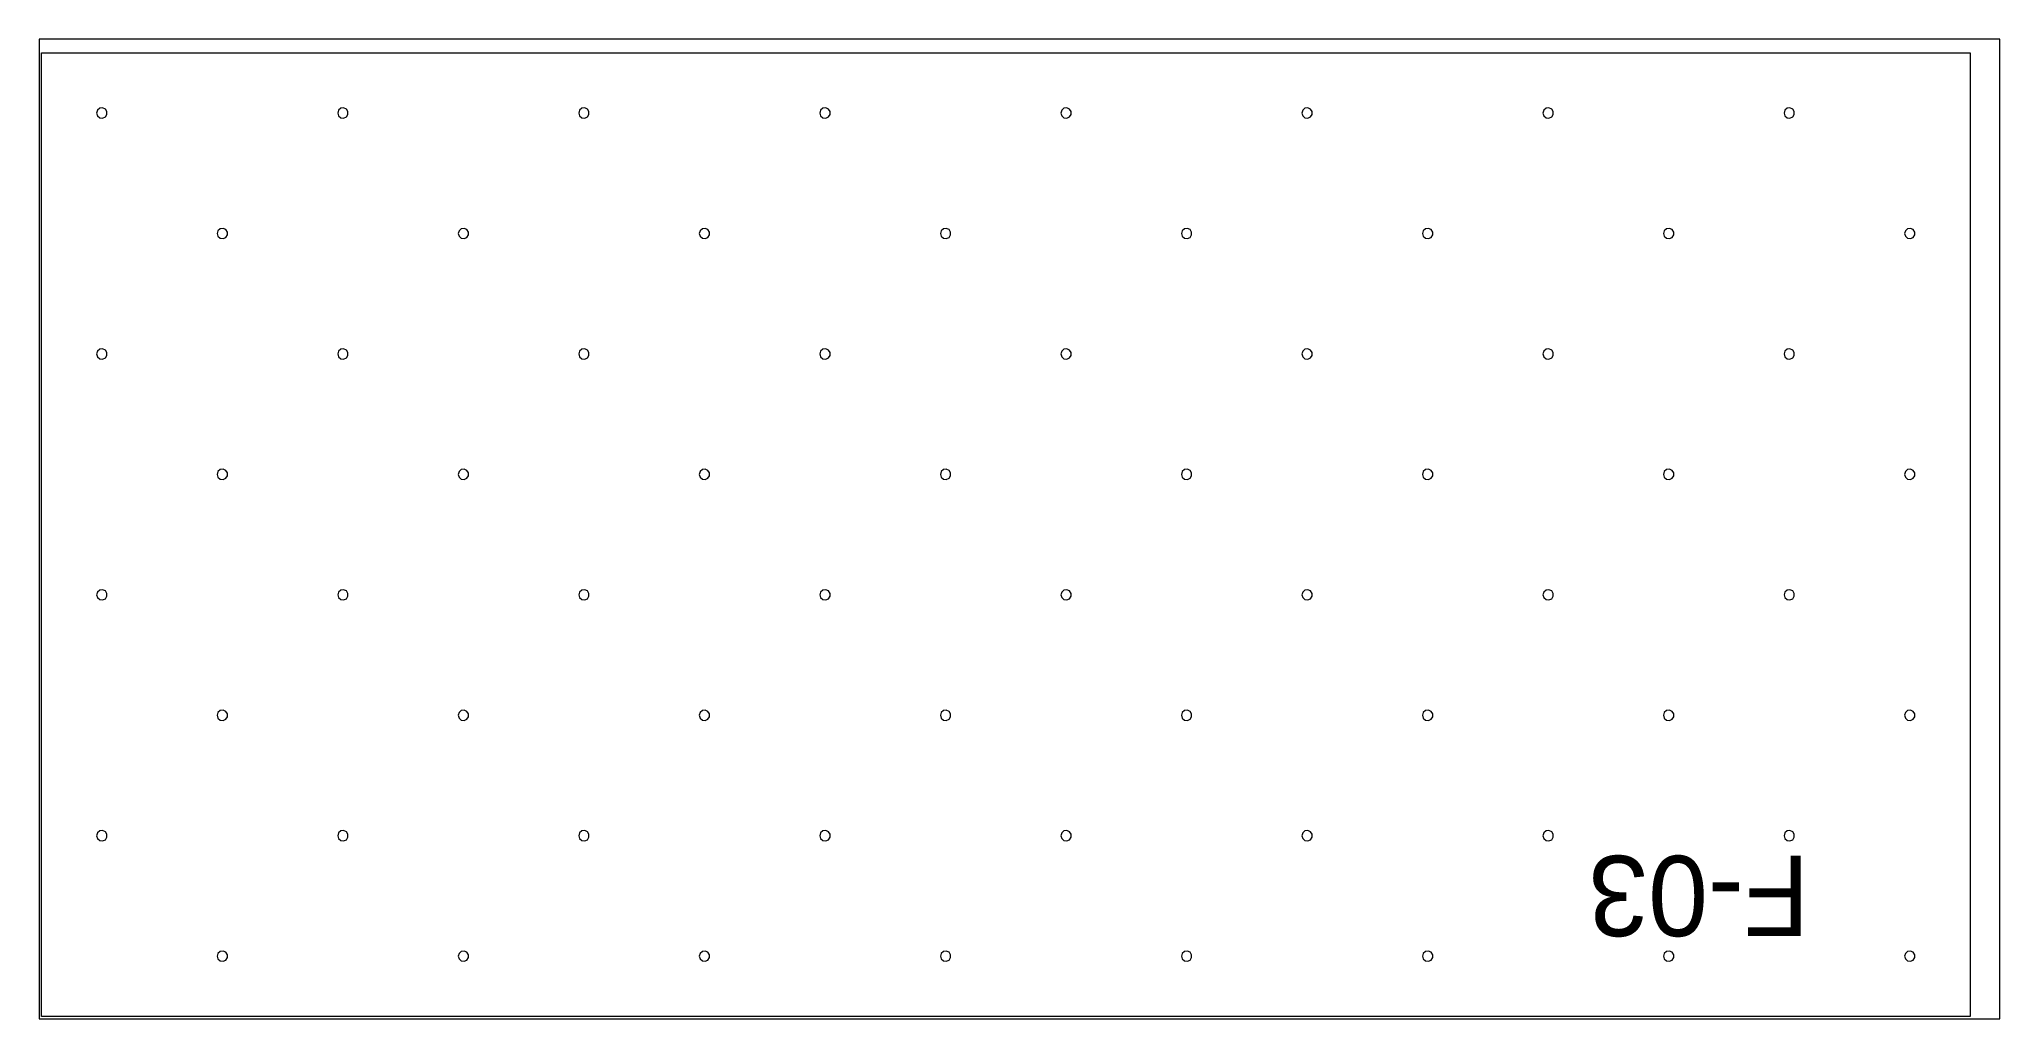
# Model space of a CAD drawing. Extents: x 0 to 287620, y 0 to 1220.
# Drawn here: x 23520 to 25960, y 0 to 1220 of the extents above; entities that cross this region are included whole.
import ezdxf

# ---------------------------------------------------------------- set-up
doc = ezdxf.new("R2010")
doc.units = 0
doc.header["$MEASUREMENT"] = 0
for name, color, linetype, lineweight in [('CUSTOM', 7, 'CONTINUOUS', 0), ('drilling', 7, 'CONTINUOUS', 0), ('FINAL', 7, 'CONTINUOUS', 0)]:
    doc.layers.add(name, color=color, linetype=linetype, lineweight=lineweight)

msp = doc.modelspace()

# ---------------------------------------------------------------- texts
at = {"layer": 'Final', "lineweight": 0}
msp.add_text('F-03', height=100, rotation=180, dxfattribs=at).set_placement((25723, 203))

# ---------------------------------------------------------------- linework, layer by layer
at = {"layer": 'CUSTOM', "lineweight": 0}
msp.add_lwpolyline([(23520, 0), (25960, 0), (25960, 1220), (23520, 1220)], close=True, dxfattribs=at)
at = {"layer": 'drilling', "lineweight": 0}
for points in [[(23591.5, 1128), (23592.5, 1124.5), (23595.3, 1122.1), (23598.9, 1121.6), (23602.3, 1123.1), (23604.2, 1126.2), (23604.2, 1129.8), (23602.3, 1132.9), (23598.9, 1134.4), (23595.3, 1133.9), (23592.5, 1131.5)], [(23891.5, 1128), (23892.5, 1124.5), (23895.3, 1122.1), (23898.9, 1121.6), (23902.3, 1123.1), (23904.2, 1126.2), (23904.2, 1129.8), (23902.3, 1132.9), (23898.9, 1134.4), (23895.3, 1133.9), (23892.5, 1131.5)], [(24191.5, 1128), (24192.5, 1124.5), (24195.3, 1122.1), (24198.9, 1121.6), (24202.3, 1123.1), (24204.2, 1126.2), (24204.2, 1129.8), (24202.3, 1132.9), (24198.9, 1134.4), (24195.3, 1133.9), (24192.5, 1131.5)], [(24491.5, 1128), (24492.5, 1124.5), (24495.3, 1122.1), (24498.9, 1121.6), (24502.3, 1123.1), (24504.2, 1126.2), (24504.2, 1129.8), (24502.3, 1132.9), (24498.9, 1134.4), (24495.3, 1133.9), (24492.5, 1131.5)], [(24791.5, 1128), (24792.5, 1124.5), (24795.3, 1122.1), (24798.9, 1121.6), (24802.3, 1123.1), (24804.2, 1126.2), (24804.2, 1129.8), (24802.3, 1132.9), (24798.9, 1134.4), (24795.3, 1133.9), (24792.5, 1131.5)], [(25091.5, 1128), (25092.5, 1124.5), (25095.3, 1122.1), (25098.9, 1121.6), (25102.3, 1123.1), (25104.2, 1126.2), (25104.2, 1129.8), (25102.3, 1132.9), (25098.9, 1134.4), (25095.3, 1133.9), (25092.5, 1131.5)], [(25391.5, 1128), (25392.5, 1124.5), (25395.3, 1122.1), (25398.9, 1121.6), (25402.3, 1123.1), (25404.2, 1126.2), (25404.2, 1129.8), (25402.3, 1132.9), (25398.9, 1134.4), (25395.3, 1133.9), (25392.5, 1131.5)], [(25691.5, 1128), (25692.5, 1124.5), (25695.3, 1122.1), (25698.9, 1121.6), (25702.3, 1123.1), (25704.2, 1126.2), (25704.2, 1129.8), (25702.3, 1132.9), (25698.9, 1134.4), (25695.3, 1133.9), (25692.5, 1131.5)], [(23741.5, 978), (23742.5, 974.5), (23745.3, 972.1), (23748.9, 971.6), (23752.3, 973.1), (23754.2, 976.2), (23754.2, 979.8), (23752.3, 982.9), (23748.9, 984.4), (23745.3, 983.9), (23742.5, 981.5)], [(24041.5, 978), (24042.5, 974.5), (24045.3, 972.1), (24048.9, 971.6), (24052.3, 973.1), (24054.2, 976.2), (24054.2, 979.8), (24052.3, 982.9), (24048.9, 984.4), (24045.3, 983.9), (24042.5, 981.5)], [(24341.5, 978), (24342.5, 974.5), (24345.3, 972.1), (24348.9, 971.6), (24352.3, 973.1), (24354.2, 976.2), (24354.2, 979.8), (24352.3, 982.9), (24348.9, 984.4), (24345.3, 983.9), (24342.5, 981.5)], [(24641.5, 978), (24642.5, 974.5), (24645.3, 972.1), (24648.9, 971.6), (24652.3, 973.1), (24654.2, 976.2), (24654.2, 979.8), (24652.3, 982.9), (24648.9, 984.4), (24645.3, 983.9), (24642.5, 981.5)], [(24941.5, 978), (24942.5, 974.5), (24945.3, 972.1), (24948.9, 971.6), (24952.3, 973.1), (24954.2, 976.2), (24954.2, 979.8), (24952.3, 982.9), (24948.9, 984.4), (24945.3, 983.9), (24942.5, 981.5)], [(25241.5, 978), (25242.5, 974.5), (25245.3, 972.1), (25248.9, 971.6), (25252.3, 973.1), (25254.2, 976.2), (25254.2, 979.8), (25252.3, 982.9), (25248.9, 984.4), (25245.3, 983.9), (25242.5, 981.5)], [(25541.5, 978), (25542.5, 974.5), (25545.3, 972.1), (25548.9, 971.6), (25552.3, 973.1), (25554.2, 976.2), (25554.2, 979.8), (25552.3, 982.9), (25548.9, 984.4), (25545.3, 983.9), (25542.5, 981.5)], [(25841.5, 978), (25842.5, 974.5), (25845.3, 972.1), (25848.9, 971.6), (25852.3, 973.1), (25854.2, 976.2), (25854.2, 979.8), (25852.3, 982.9), (25848.9, 984.4), (25845.3, 983.9), (25842.5, 981.5)], [(23591.5, 828), (23592.5, 824.5), (23595.3, 822.1), (23598.9, 821.6), (23602.3, 823.1), (23604.2, 826.2), (23604.2, 829.8), (23602.3, 832.9), (23598.9, 834.4), (23595.3, 833.9), (23592.5, 831.5)], [(23891.5, 828), (23892.5, 824.5), (23895.3, 822.1), (23898.9, 821.6), (23902.3, 823.1), (23904.2, 826.2), (23904.2, 829.8), (23902.3, 832.9), (23898.9, 834.4), (23895.3, 833.9), (23892.5, 831.5)], [(24191.5, 828), (24192.5, 824.5), (24195.3, 822.1), (24198.9, 821.6), (24202.3, 823.1), (24204.2, 826.2), (24204.2, 829.8), (24202.3, 832.9), (24198.9, 834.4), (24195.3, 833.9), (24192.5, 831.5)], [(24491.5, 828), (24492.5, 824.5), (24495.3, 822.1), (24498.9, 821.6), (24502.3, 823.1), (24504.2, 826.2), (24504.2, 829.8), (24502.3, 832.9), (24498.9, 834.4), (24495.3, 833.9), (24492.5, 831.5)], [(24791.5, 828), (24792.5, 824.5), (24795.3, 822.1), (24798.9, 821.6), (24802.3, 823.1), (24804.2, 826.2), (24804.2, 829.8), (24802.3, 832.9), (24798.9, 834.4), (24795.3, 833.9), (24792.5, 831.5)], [(25091.5, 828), (25092.5, 824.5), (25095.3, 822.1), (25098.9, 821.6), (25102.3, 823.1), (25104.2, 826.2), (25104.2, 829.8), (25102.3, 832.9), (25098.9, 834.4), (25095.3, 833.9), (25092.5, 831.5)], [(25391.5, 828), (25392.5, 824.5), (25395.3, 822.1), (25398.9, 821.6), (25402.3, 823.1), (25404.2, 826.2), (25404.2, 829.8), (25402.3, 832.9), (25398.9, 834.4), (25395.3, 833.9), (25392.5, 831.5)], [(25691.5, 828), (25692.5, 824.5), (25695.3, 822.1), (25698.9, 821.6), (25702.3, 823.1), (25704.2, 826.2), (25704.2, 829.8), (25702.3, 832.9), (25698.9, 834.4), (25695.3, 833.9), (25692.5, 831.5)], [(23741.5, 678), (23742.5, 674.5), (23745.3, 672.1), (23748.9, 671.6), (23752.3, 673.1), (23754.2, 676.2), (23754.2, 679.8), (23752.3, 682.9), (23748.9, 684.4), (23745.3, 683.9), (23742.5, 681.5)], [(24041.5, 678), (24042.5, 674.5), (24045.3, 672.1), (24048.9, 671.6), (24052.3, 673.1), (24054.2, 676.2), (24054.2, 679.8), (24052.3, 682.9), (24048.9, 684.4), (24045.3, 683.9), (24042.5, 681.5)], [(24341.5, 678), (24342.5, 674.5), (24345.3, 672.1), (24348.9, 671.6), (24352.3, 673.1), (24354.2, 676.2), (24354.2, 679.8), (24352.3, 682.9), (24348.9, 684.4), (24345.3, 683.9), (24342.5, 681.5)], [(24641.5, 678), (24642.5, 674.5), (24645.3, 672.1), (24648.9, 671.6), (24652.3, 673.1), (24654.2, 676.2), (24654.2, 679.8), (24652.3, 682.9), (24648.9, 684.4), (24645.3, 683.9), (24642.5, 681.5)], [(24941.5, 678), (24942.5, 674.5), (24945.3, 672.1), (24948.9, 671.6), (24952.3, 673.1), (24954.2, 676.2), (24954.2, 679.8), (24952.3, 682.9), (24948.9, 684.4), (24945.3, 683.9), (24942.5, 681.5)], [(25241.5, 678), (25242.5, 674.5), (25245.3, 672.1), (25248.9, 671.6), (25252.3, 673.1), (25254.2, 676.2), (25254.2, 679.8), (25252.3, 682.9), (25248.9, 684.4), (25245.3, 683.9), (25242.5, 681.5)], [(25541.5, 678), (25542.5, 674.5), (25545.3, 672.1), (25548.9, 671.6), (25552.3, 673.1), (25554.2, 676.2), (25554.2, 679.8), (25552.3, 682.9), (25548.9, 684.4), (25545.3, 683.9), (25542.5, 681.5)], [(25841.5, 678), (25842.5, 674.5), (25845.3, 672.1), (25848.9, 671.6), (25852.3, 673.1), (25854.2, 676.2), (25854.2, 679.8), (25852.3, 682.9), (25848.9, 684.4), (25845.3, 683.9), (25842.5, 681.5)], [(23591.5, 528), (23592.5, 524.5), (23595.3, 522.1), (23598.9, 521.6), (23602.3, 523.1), (23604.2, 526.2), (23604.2, 529.8), (23602.3, 532.9), (23598.9, 534.4), (23595.3, 533.9), (23592.5, 531.5)], [(23891.5, 528), (23892.5, 524.5), (23895.3, 522.1), (23898.9, 521.6), (23902.3, 523.1), (23904.2, 526.2), (23904.2, 529.8), (23902.3, 532.9), (23898.9, 534.4), (23895.3, 533.9), (23892.5, 531.5)], [(24191.5, 528), (24192.5, 524.5), (24195.3, 522.1), (24198.9, 521.6), (24202.3, 523.1), (24204.2, 526.2), (24204.2, 529.8), (24202.3, 532.9), (24198.9, 534.4), (24195.3, 533.9), (24192.5, 531.5)], [(24491.5, 528), (24492.5, 524.5), (24495.3, 522.1), (24498.9, 521.6), (24502.3, 523.1), (24504.2, 526.2), (24504.2, 529.8), (24502.3, 532.9), (24498.9, 534.4), (24495.3, 533.9), (24492.5, 531.5)], [(24791.5, 528), (24792.5, 524.5), (24795.3, 522.1), (24798.9, 521.6), (24802.3, 523.1), (24804.2, 526.2), (24804.2, 529.8), (24802.3, 532.9), (24798.9, 534.4), (24795.3, 533.9), (24792.5, 531.5)], [(25091.5, 528), (25092.5, 524.5), (25095.3, 522.1), (25098.9, 521.6), (25102.3, 523.1), (25104.2, 526.2), (25104.2, 529.8), (25102.3, 532.9), (25098.9, 534.4), (25095.3, 533.9), (25092.5, 531.5)], [(25391.5, 528), (25392.5, 524.5), (25395.3, 522.1), (25398.9, 521.6), (25402.3, 523.1), (25404.2, 526.2), (25404.2, 529.8), (25402.3, 532.9), (25398.9, 534.4), (25395.3, 533.9), (25392.5, 531.5)], [(25691.5, 528), (25692.5, 524.5), (25695.3, 522.1), (25698.9, 521.6), (25702.3, 523.1), (25704.2, 526.2), (25704.2, 529.8), (25702.3, 532.9), (25698.9, 534.4), (25695.3, 533.9), (25692.5, 531.5)], [(23741.5, 378), (23742.5, 374.5), (23745.3, 372.1), (23748.9, 371.6), (23752.3, 373.1), (23754.2, 376.2), (23754.2, 379.8), (23752.3, 382.9), (23748.9, 384.4), (23745.3, 383.9), (23742.5, 381.5)], [(24041.5, 378), (24042.5, 374.5), (24045.3, 372.1), (24048.9, 371.6), (24052.3, 373.1), (24054.2, 376.2), (24054.2, 379.8), (24052.3, 382.9), (24048.9, 384.4), (24045.3, 383.9), (24042.5, 381.5)], [(24341.5, 378), (24342.5, 374.5), (24345.3, 372.1), (24348.9, 371.6), (24352.3, 373.1), (24354.2, 376.2), (24354.2, 379.8), (24352.3, 382.9), (24348.9, 384.4), (24345.3, 383.9), (24342.5, 381.5)], [(24641.5, 378), (24642.5, 374.5), (24645.3, 372.1), (24648.9, 371.6), (24652.3, 373.1), (24654.2, 376.2), (24654.2, 379.8), (24652.3, 382.9), (24648.9, 384.4), (24645.3, 383.9), (24642.5, 381.5)], [(24941.5, 378), (24942.5, 374.5), (24945.3, 372.1), (24948.9, 371.6), (24952.3, 373.1), (24954.2, 376.2), (24954.2, 379.8), (24952.3, 382.9), (24948.9, 384.4), (24945.3, 383.9), (24942.5, 381.5)], [(25241.5, 378), (25242.5, 374.5), (25245.3, 372.1), (25248.9, 371.6), (25252.3, 373.1), (25254.2, 376.2), (25254.2, 379.8), (25252.3, 382.9), (25248.9, 384.4), (25245.3, 383.9), (25242.5, 381.5)], [(25541.5, 378), (25542.5, 374.5), (25545.3, 372.1), (25548.9, 371.6), (25552.3, 373.1), (25554.2, 376.2), (25554.2, 379.8), (25552.3, 382.9), (25548.9, 384.4), (25545.3, 383.9), (25542.5, 381.5)], [(25841.5, 378), (25842.5, 374.5), (25845.3, 372.1), (25848.9, 371.6), (25852.3, 373.1), (25854.2, 376.2), (25854.2, 379.8), (25852.3, 382.9), (25848.9, 384.4), (25845.3, 383.9), (25842.5, 381.5)], [(23591.5, 228), (23592.5, 224.5), (23595.3, 222.1), (23598.9, 221.6), (23602.3, 223.1), (23604.2, 226.2), (23604.2, 229.8), (23602.3, 232.9), (23598.9, 234.4), (23595.3, 233.9), (23592.5, 231.5)], [(23891.5, 228), (23892.5, 224.5), (23895.3, 222.1), (23898.9, 221.6), (23902.3, 223.1), (23904.2, 226.2), (23904.2, 229.8), (23902.3, 232.9), (23898.9, 234.4), (23895.3, 233.9), (23892.5, 231.5)], [(24191.5, 228), (24192.5, 224.5), (24195.3, 222.1), (24198.9, 221.6), (24202.3, 223.1), (24204.2, 226.2), (24204.2, 229.8), (24202.3, 232.9), (24198.9, 234.4), (24195.3, 233.9), (24192.5, 231.5)], [(24491.5, 228), (24492.5, 224.5), (24495.3, 222.1), (24498.9, 221.6), (24502.3, 223.1), (24504.2, 226.2), (24504.2, 229.8), (24502.3, 232.9), (24498.9, 234.4), (24495.3, 233.9), (24492.5, 231.5)], [(24791.5, 228), (24792.5, 224.5), (24795.3, 222.1), (24798.9, 221.6), (24802.3, 223.1), (24804.2, 226.2), (24804.2, 229.8), (24802.3, 232.9), (24798.9, 234.4), (24795.3, 233.9), (24792.5, 231.5)], [(25091.5, 228), (25092.5, 224.5), (25095.3, 222.1), (25098.9, 221.6), (25102.3, 223.1), (25104.2, 226.2), (25104.2, 229.8), (25102.3, 232.9), (25098.9, 234.4), (25095.3, 233.9), (25092.5, 231.5)], [(25391.5, 228), (25392.5, 224.5), (25395.3, 222.1), (25398.9, 221.6), (25402.3, 223.1), (25404.2, 226.2), (25404.2, 229.8), (25402.3, 232.9), (25398.9, 234.4), (25395.3, 233.9), (25392.5, 231.5)], [(25691.5, 228), (25692.5, 224.5), (25695.3, 222.1), (25698.9, 221.6), (25702.3, 223.1), (25704.2, 226.2), (25704.2, 229.8), (25702.3, 232.9), (25698.9, 234.4), (25695.3, 233.9), (25692.5, 231.5)], [(23741.5, 78), (23742.5, 74.5), (23745.3, 72.1), (23748.9, 71.6), (23752.3, 73.1), (23754.2, 76.2), (23754.2, 79.8), (23752.3, 82.9), (23748.9, 84.4), (23745.3, 83.9), (23742.5, 81.5)], [(24041.5, 78), (24042.5, 74.5), (24045.3, 72.1), (24048.9, 71.6), (24052.3, 73.1), (24054.2, 76.2), (24054.2, 79.8), (24052.3, 82.9), (24048.9, 84.4), (24045.3, 83.9), (24042.5, 81.5)], [(24341.5, 78), (24342.5, 74.5), (24345.3, 72.1), (24348.9, 71.6), (24352.3, 73.1), (24354.2, 76.2), (24354.2, 79.8), (24352.3, 82.9), (24348.9, 84.4), (24345.3, 83.9), (24342.5, 81.5)], [(24641.5, 78), (24642.5, 74.5), (24645.3, 72.1), (24648.9, 71.6), (24652.3, 73.1), (24654.2, 76.2), (24654.2, 79.8), (24652.3, 82.9), (24648.9, 84.4), (24645.3, 83.9), (24642.5, 81.5)], [(24941.5, 78), (24942.5, 74.5), (24945.3, 72.1), (24948.9, 71.6), (24952.3, 73.1), (24954.2, 76.2), (24954.2, 79.8), (24952.3, 82.9), (24948.9, 84.4), (24945.3, 83.9), (24942.5, 81.5)], [(25241.5, 78), (25242.5, 74.5), (25245.3, 72.1), (25248.9, 71.6), (25252.3, 73.1), (25254.2, 76.2), (25254.2, 79.8), (25252.3, 82.9), (25248.9, 84.4), (25245.3, 83.9), (25242.5, 81.5)], [(25541.5, 78), (25542.5, 74.5), (25545.3, 72.1), (25548.9, 71.6), (25552.3, 73.1), (25554.2, 76.2), (25554.2, 79.8), (25552.3, 82.9), (25548.9, 84.4), (25545.3, 83.9), (25542.5, 81.5)], [(25841.5, 78), (25842.5, 74.5), (25845.3, 72.1), (25848.9, 71.6), (25852.3, 73.1), (25854.2, 76.2), (25854.2, 79.8), (25852.3, 82.9), (25848.9, 84.4), (25845.3, 83.9), (25842.5, 81.5)]]:
    msp.add_lwpolyline(points, close=True, dxfattribs=at)
at = {"layer": 'Final', "lineweight": 0}
msp.add_lwpolyline([(25923, 3), (23523, 3), (23523, 1203), (25923, 1203)], close=True, dxfattribs=at)

msp.set_redraw_order([(e.dxf.handle, doc.entitydb.next_handle()) for e in msp.query("TEXT MTEXT ATTDEF DIMENSION ARC_DIMENSION")])  # texts and dimensions are drawn at this point

doc.saveas('drawing.dxf')
